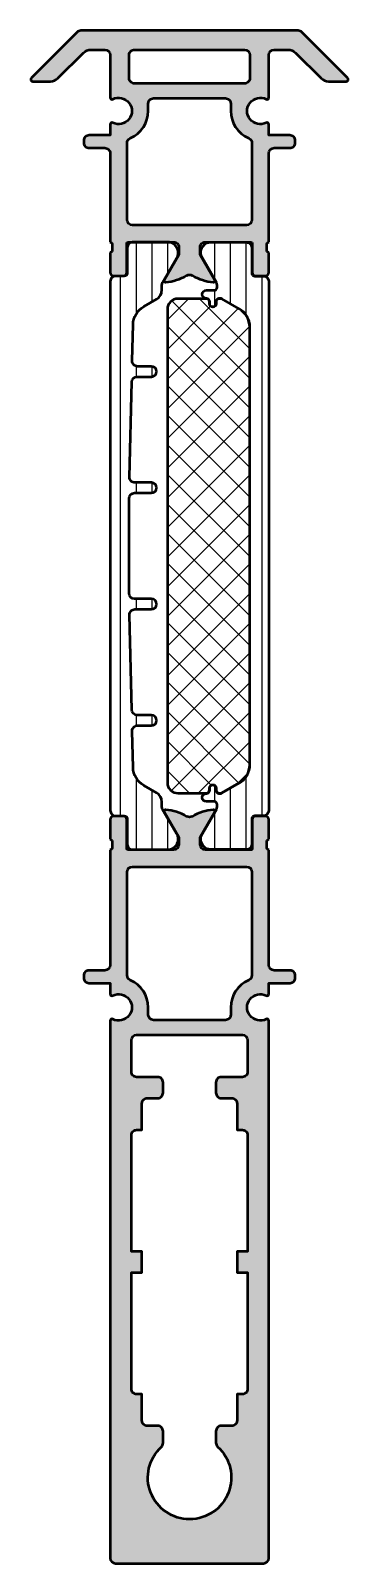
# Model space of a CAD drawing. Extents: x -7 to 23, y -50 to 95.
import ezdxf

# ---------------------------------------------------------------- set-up
doc = ezdxf.new("R2010")
doc.units = 0
for name, color, linetype, lineweight in [('0S-Alu contour', 7, 'Continuous', 50), ('0S-Alu hatch', 252, 'Continuous', 25), ('0S-Plastic contour', 254, 'Continuous', 50), ('0S-Plastic hatch', 253, 'Continuous', 25), ('0S-PT contour', 91, 'Continuous', 50), ('0S-PT hatch', 103, 'Continuous', 25)]:
    doc.layers.add(name, color=color, linetype=linetype, lineweight=lineweight)
pattern_1 = [(90, (0, 0), (-1.4859, 0), [])]

# ---------------------------------------------------------------- blocks, each defined once
blk = doc.blocks.new('346070__5405789D_C5EB_4BF0_A654_ECEC0DAF9D67_')
at = {"layer": '0S-Alu hatch'}
h = blk.add_hatch(color=256, dxfattribs=at)
edge = h.paths.add_edge_path()
edge.add_ellipse((1.03201105531e-05, 92.70002252714183), major_axis=(-0.4999896799959494, 0), ratio=1, start_angle=180, end_angle=269.9986823406964, ccw=False)
edge.add_line((0.5000000001064974, 92.7000225271418), (0.5000000000000072, 88.66780347008091))
edge.add_arc((0.6657678837454049, 88.66584653493665), 0.1657794344199138, 179.3236390925501, 296.613169749513)
edge.add_ellipse((1.299986954986537, 87.40006710051674), major_axis=(-1.250000000000004, 0), ratio=1, start_angle=63.38674083962678, end_angle=296.61316974951063, ccw=False)
edge.add_arc((0.6657700930816484, 86.13429700743511), 0.16577009308163, 63.38674083962555, 180)
edge.add_line((0.5000000000000183, 86.13429700743511), (0.5000000000000071, 85.10003662109374))
edge.add_line((0.5000000000000071, 85.10003662109374), (-1.500000000000095, 85.10003662109374))
edge.add_arc((-1.500249890440971, 84.60028651153473), 0.4997501720354698, 89.97135034863282, 180.0286496503509)
edge.add_line((-1.999999999999992, 84.60003662110272), (-1.999999999999992, 84.40002441406294))
edge.add_arc((-1.500249890440975, 84.39977452362152), 0.4997501720354702, 179.9713503485678, 270.0286496515307)
edge.add_line((-1.499999999998673, 83.90002441406251), (1.03201105524e-05, 83.90002441416902))
edge.add_ellipse((1.03201105668e-05, 83.4000347341731), major_axis=(-0.4999896799959345, 0), ratio=1, start_angle=180, end_angle=270.00000000000165, ccw=False)
edge.add_line((0.500000000106501, 83.40003473417303), (0.5000000000000071, 74.99999999999999))
edge.add_ellipse((0.4211635534569693, 74.73247940800688), major_axis=(-0.2788950563274193, 0), ratio=1, start_angle=178.8354106260256, end_angle=253.5801235805081, ccw=False)
edge.add_line((0.700001000000011, 74.7268110000091), (0.7000010000000111, 74.27321700000851))
edge.add_ellipse((0.4211329043568497, 74.26755634053141), major_axis=(-0.2789255417371441, 0), ratio=1, start_angle=106.4245945553536, end_angle=181.1628700728981, ccw=False)
edge.add_line((0.5000000000000139, 74.00001300000848), (0.5000000000000105, 72.120002))
edge.add_arc((0.8000000000000193, 72.120002), 0.3000000000000088, 180, 270)
edge.add_line((0.8000000000000193, 71.82000199999999), (1.779974319042788, 71.82000199999999))
edge.add_arc((1.779974319042789, 72.120002), 0.3000000000000114, 269.9999999999999, 360)
edge.add_line((2.0799743190428, 72.120002), (2.079974319042797, 74.88))
edge.add_ellipse((2.199974319042805, 74.88), major_axis=(-0.1200000000000081, 0), ratio=1, start_angle=270.0000000000017, end_angle=360, ccw=False)
edge.add_line((2.199974319042802, 75), (6.500000000000007, 75))
edge.add_ellipse((6.500000000000012, 74.5), major_axis=(-0.5, 0), ratio=1, start_angle=180, end_angle=270.0000000000006, ccw=False)
edge.add_line((7.000000000000007, 74.5), (7.000000000000006, 73.80000000000001))
edge.add_line((7.000000000000006, 73.80000000000001), (5.618504542377651, 71.40717967697246))
edge.add_arc((5.738119784648316, 71.3381197846483), 0.1381197846483068, 149.9999999999957, 275.6225775507889)
edge.add_arc((5.261776758826253, 76.17660886184775), 4.999999999999944, 275.622577550793, 299.8581976965982)
edge.add_ellipse((7.999979972839353, 71.40667771362699), major_axis=(-0.4999999999999153, 0), ratio=1, start_angle=240.1418023033968, end_angle=299.8581976966033, ccw=False)
edge.add_arc((10.7381831868525, 76.17660886184792), 5.000000000000118, 240.1418023034022, 264.3774224492067)
edge.add_arc((10.26184016103041, 71.3381197846483), 0.1381197846482878, 264.3774224492065, 390.0000000000019)
edge.add_line((10.38145540330106, 71.40717967697245), (8.999959945678713, 73.80000000000001))
edge.add_line((8.999959945678713, 73.80000000000001), (8.999959945678707, 74.5))
edge.add_ellipse((9.49995994567871, 74.5), major_axis=(-0.5000000000000018, 0), ratio=1, start_angle=269.9999999999996, end_angle=360, ccw=False)
edge.add_line((9.499959945678713, 75), (13.79998562663593, 75))
edge.add_ellipse((13.79998562663591, 74.87999999999998), major_axis=(-0.1200000000000187, 0), ratio=1, start_angle=180, end_angle=269.9999999999907, ccw=False)
edge.add_line((13.91998562663593, 74.87999999999998), (13.91998562663592, 72.12000200000001))
edge.add_arc((14.21998562663592, 72.12000200000001), 0.2999999999999989, 180, 269.9999999999997)
edge.add_line((14.21998562663592, 71.82000200000003), (15.19995994567871, 71.82000200000002))
edge.add_arc((15.19995994567871, 72.12000200000001), 0.3000000000000114, 270, 360)
edge.add_line((15.49995994567872, 72.12000200000001), (15.4999599456787, 74.00001300000852))
edge.add_ellipse((15.57882704132186, 74.26755634053146), major_axis=(-0.2789255417371403, 0), ratio=1, start_angle=-1.162870072979615, end_angle=73.57540544464757, ccw=False)
edge.add_line((15.29995894567871, 74.27321700000897), (15.29995894567871, 74.72681100000852))
edge.add_ellipse((15.57879639222177, 74.7324794080069), major_axis=(-0.2788950563274484, 0), ratio=1, start_angle=-73.58012358050581, end_angle=1.16458937409692, ccw=False)
edge.add_line((15.49995994567871, 75.00000000000003), (15.4999599455722, 83.40003473417303))
edge.add_ellipse((15.99994962556819, 83.40003473417302), major_axis=(-0.4999896799959878, 0), ratio=1, start_angle=270.00000000000205, end_angle=360, ccw=False)
edge.add_line((15.99994962556817, 83.90002441416902), (17.4999599456504, 83.90002441406251))
edge.add_arc((17.50020983611968, 84.39977452362152), 0.499750172035484, 269.9713503453762, 360.0286496521828)
edge.add_line((17.99995994567871, 84.4000244140695), (17.99995994567871, 84.60003662108986))
edge.add_arc((17.50020983611969, 84.60028651153473), 0.4997501720354717, 359.9713503481734, 450.0286496518377)
edge.add_line((17.49995994567471, 85.10003662109374), (15.49995994567871, 85.10003662109374))
edge.add_line((15.49995994567871, 85.10003662109374), (15.49995994567871, 86.13434379041587))
edge.add_arc((15.33423663557784, 86.13434379041587), 0.165723310100871, 0, 116.613706958453)
edge.add_ellipse((14.70003083851331, 87.40006710051675), major_axis=(-1.250000000000009, 0), ratio=1, start_angle=-116.6131697495112, end_angle=116.6137069584523, ccw=False)
edge.add_arc((15.33424990975447, 88.66584653493669), 0.1657794344199509, 243.3868302504877, 361.6579158491588)
edge.add_line((15.49995994567871, 88.67064287422669), (15.4999599455722, 92.7000225271418))
edge.add_ellipse((15.99994962556819, 92.70002252714178), major_axis=(-0.4999896799959842, 0), ratio=1, start_angle=270.00131765930524, end_angle=360, ccw=False)
edge.add_line((15.99993812705888, 93.20001220700554), (17.32711743310644, 93.20004272832664))
edge.add_ellipse((17.32714043059971, 92.2000427285911), major_axis=(-0.9999999999999784, 0), ratio=1, start_angle=225.0068910829711, end_angle=270.00131765930394, ccw=False)
edge.add_line((18.03416216146395, 92.90723454987135), (20.44912568988296, 90.49285185700342))
edge.add_arc((21.15614742074722, 91.2000436782837), 1.000000000000015, 225.0068910829713, 270.0000000000002)
edge.add_line((21.15614742074722, 90.20004367828368), (22.80410453789365, 90.20004367828368))
edge.add_arc((22.80410453789365, 90.4000436782837), 0.2000000000000028, 270.000000000001, 405.0000063358294)
edge.add_line((22.94552587849243, 90.54146505015953), (18.63340602770621, 94.85358394726774))
edge.add_arc((18.27985267620926, 94.50003051757814), 0.4999999999999996, 45.00000633583086, 89.99999999999756)
edge.add_line((18.27985267620929, 95.00003051757812), (-2.27989273053059, 95.00003051757812))
edge.add_arc((-2.279892730530591, 94.50003051757812), 0.5, 89.99999999999994, 134.9999936641668)
edge.add_line((-2.633446082027522, 94.85358394726774), (-6.945565932813702, 90.54146505015954))
edge.add_arc((-6.804144592214922, 90.40004367828371), 0.1999999999999996, 134.99999366417, 269.999999999999)
edge.add_line((-6.804144592214925, 90.2000436782837), (-5.156187475068496, 90.20004367828368))
edge.add_arc((-5.156187475068496, 91.2000436782837), 1, 270, 314.993108917029)
edge.add_line((-4.449165744204242, 90.49285185700342), (-2.034202215785202, 92.90723454987135))
edge.add_ellipse((-1.32718048492095, 92.20004272859111), major_axis=(-0.9999999999999676, 0), ratio=1, start_angle=269.9986823612487, end_angle=314.9931089170305, ccw=False)
edge.add_line((-1.32715748778639, 93.20004272832666), (2.18186198515e-05, 93.20001220700556))
edge = h.paths.add_edge_path()
edge.add_ellipse((4.599986954986539, 88.10000606536047), major_axis=(-0.4999999999999966, 0), ratio=1, start_angle=269.3673577318503, end_angle=360, ccw=False)
edge.add_line((4.60550768808788, 88.5999755859375), (11.39451010540831, 88.5999755859375))
edge.add_ellipse((11.40003083851328, 88.10000606536047), major_axis=(-0.5000000000000373, 0), ratio=1, start_angle=180, end_angle=270.63264226856535, ccw=False)
edge.add_line((11.90003083851332, 88.10000606536047), (11.90003083851332, 87.40006710051424))
edge.add_arc((14.70003083855247, 87.40006710051424), 2.800000000039148, 180, 246.8073643830589)
edge.add_ellipse((13.4004124062633, 84.36675341240777), major_axis=(-0.4999999999608244, 0), ratio=1, start_angle=179.9966362892651, end_angle=246.80736438339568, ccw=False)
edge.add_line((13.90041240536247, 84.36672405849339), (13.8999857897989, 77.09996642767027))
edge.add_ellipse((13.39999611319174, 77.09999578098441), major_axis=(-0.4999896774687898, 0), ratio=1, start_angle=90.00000000056531, end_angle=179.9966362885066, ccw=False)
edge.add_line((13.39999611319667, 76.60000610351562), (2.599963832593539, 76.60000610340904))
edge.add_ellipse((2.599963832593539, 77.09999578098441), major_axis=(-0.4999896775753553, 0), ratio=1, start_angle=0.003363711493420851, end_angle=90.00000000000011, ccw=False)
edge.add_line((2.099974155879818, 77.09996642767025), (2.099547541771235, 84.36669927496145))
edge.add_ellipse((2.599547540908439, 84.36672862888165), major_axis=(-0.499999999998857, 0), ratio=1, start_angle=-66.80845702944998, end_angle=0.003363711493420851, ccw=False)
edge.add_arc((1.299986954985402, 87.400067100519), 2.800000000001144, 293.1915429705496, 360)
edge.add_line((4.09998695498654, 87.400067100519), (4.099986954986543, 88.10000606536047))
edge = h.paths.add_edge_path()
edge.add_ellipse((2.79998624777411, 92.70004283929255), major_axis=(-0.4999693686770996, 0), ratio=1, start_angle=-89.99999999483049, end_angle=0.0035104136661061602, ccw=False)
edge.add_line((2.799986247729, 93.20001220796966), (13.1999736979046, 93.20001220796966))
edge.add_ellipse((13.1999736979046, 92.70004283929255), major_axis=(-0.499969368677098, 0), ratio=1, start_angle=180.000794781643, end_angle=270, ccw=False)
edge.add_line((13.6999430665336, 92.70004977464536), (13.69997358322143, 90.50000095365964))
edge.add_ellipse((13.20020311082541, 90.49977142607032), major_axis=(-0.499770525103128, 0), ratio=1, start_angle=89.97368599480791, end_angle=180.0263140020329, ccw=False)
edge.add_line((13.19997358320851, 90.00000095367432), (2.799986362460407, 90.00000095367432))
edge.add_ellipse((2.799756834853293, 90.49977142607032), major_axis=(-0.4997705251031239, 0), ratio=1, start_angle=-0.02631400361190117, end_angle=90.02631400407012, ccw=False)
edge.add_line((2.299986362457282, 90.50000095367344), (2.300016880035403, 92.70001220703125))
at = {"layer": '0S-Alu contour', "color": 7}
for points in [[(-2.633446082027522, 94.85358394726774), (-6.945565932813702, 90.54146505015954)], [(18.27985267620929, 95.00003051757812), (-2.27989273053059, 95.00003051757812)], [(22.94552587849243, 90.54146505015953), (18.63340602770621, 94.85358394726774)], [(-4.449165744204242, 90.49285185700342), (-2.034202215785202, 92.90723454987135)], [(-1.32715748778639, 93.20004272832666), (2.18186198515e-05, 93.20001220700556)], [(2.799986247729, 93.20001220796966), (13.1999736979046, 93.20001220796966)], [(15.99993812705888, 93.20001220700554), (17.32711743310644, 93.20004272832664)], [(18.03416216146395, 92.90723454987135), (20.44912568988296, 90.49285185700342)], [(0.5000000001064974, 92.7000225271418), (0.5000000000000072, 88.66780347008091)], [(2.299986362457282, 90.50000095367344), (2.300016880035403, 92.70001220703125)], [(13.6999430665336, 92.70004977464536), (13.69997358322143, 90.50000095365964)], [(15.49995994567871, 88.67064287422669), (15.4999599455722, 92.7000225271418)], [(-6.804144592214925, 90.2000436782837), (-5.156187475068496, 90.20004367828368)], [(13.19997358320851, 90.00000095367432), (2.799986362460406, 90.00000095367432)], [(21.15614742074722, 90.20004367828368), (22.80410453789365, 90.20004367828368)], [(4.60550768808788, 88.5999755859375), (11.39451010540831, 88.5999755859375)], [(4.09998695498654, 87.400067100519), (4.099986954986543, 88.10000606536047)], [(11.90003083851332, 88.10000606536047), (11.90003083851332, 87.40006710051424)], [(0.5000000000000183, 86.13429700743511), (0.5000000000000071, 85.10003662109374), (-1.500000000000095, 85.10003662109374)], [(17.49995994567471, 85.10003662109374), (15.49995994567871, 85.10003662109374), (15.49995994567871, 86.13434379041587)], [(-1.999999999999992, 84.60003662110272), (-1.999999999999992, 84.40002441406294)], [(2.099974155879818, 77.09996642767025), (2.099547541771235, 84.36669927496145)], [(13.90041240536247, 84.36672405849339), (13.8999857897989, 77.09996642767027)], [(17.99995994567871, 84.4000244140695), (17.99995994567871, 84.60003662108986)], [(-1.499999999998673, 83.90002441406251), (1.03201105524e-05, 83.90002441416902)], [(0.500000000106501, 83.40003473417303), (0.5000000000000071, 74.99999999999999)], [(15.49995994567871, 75.00000000000003), (15.4999599455722, 83.40003473417303)], [(15.99994962556817, 83.90002441416902), (17.4999599456504, 83.90002441406251)], [(13.39999611319667, 76.60000610351562), (2.599963832593539, 76.60000610340904)], [(0.5000000000000139, 74.00001300000848), (0.5000000000000105, 72.120002)], [(0.700001000000011, 74.7268110000091), (0.7000010000000111, 74.27321700000851)], [(2.0799743190428, 72.120002), (2.079974319042797, 74.88)], [(2.199974319042802, 75), (6.500000000000007, 75)], [(7.000000000000007, 74.5), (7.000000000000006, 73.80000000000001), (5.618504542377651, 71.40717967697246)], [(10.38145540330106, 71.40717967697245), (8.999959945678713, 73.80000000000001), (8.999959945678707, 74.5)], [(9.499959945678713, 75), (13.79998562663593, 75)], [(13.91998562663593, 74.87999999999998), (13.91998562663592, 72.12000200000001)], [(15.29995894567871, 74.27321700000897), (15.29995894567871, 74.72681100000852)], [(15.49995994567872, 72.12000200000001), (15.4999599456787, 74.00001300000852)], [(0.8000000000000193, 71.82000199999999), (1.779974319042788, 71.82000199999999)], [(14.21998562663592, 71.82000200000003), (15.19995994567871, 71.82000200000002)]]:
    blk.add_lwpolyline(points, dxfattribs=at)
for centre, radius, start, end in [((-2.279892730530591, 94.50003051757812), 0.5, 89.99999999999994, 134.9999936641668), ((18.27985267620926, 94.50003051757814), 0.4999999999999996, 45.00000633583086, 89.99999999999756), ((-6.804144592214922, 90.40004367828371), 0.1999999999999996, 134.99999366417, 269.999999999999), ((-5.156187475068496, 91.2000436782837), 1, 270, 314.993108917029), ((21.15614742074722, 91.2000436782837), 1.000000000000015, 225.0068910829713, 270.0000000000002), ((22.80410453789365, 90.4000436782837), 0.2000000000000028, 270.000000000001, 45.00000633582943), ((0.6657678837454049, 88.66584653493665), 0.1657794344199138, 179.3236390925501, 296.613169749513), ((15.33424990975447, 88.66584653493669), 0.1657794344199509, 243.3868302504877, 1.657915849158772), ((1.299986954985402, 87.400067100519), 2.800000000001144, 293.1915429705496, 0), ((14.70003083855247, 87.40006710051424), 2.800000000039148, 180, 246.8073643830589), ((0.6657700930816484, 86.13429700743511), 0.16577009308163, 63.38674083962555, 180), ((15.33423663557784, 86.13434379041587), 0.165723310100871, 0, 116.613706958453), ((-1.500249890440971, 84.60028651153473), 0.4997501720354698, 89.97135034863282, 180.0286496503509), ((-1.500249890440975, 84.39977452362152), 0.4997501720354702, 179.9713503485678, 270.0286496515307), ((17.50020983611969, 84.60028651153473), 0.4997501720354717, 359.9713503481734, 90.02864965183771), ((17.50020983611968, 84.39977452362152), 0.499750172035484, 269.9713503453762, 0.02864965218278), ((0.8000000000000193, 72.120002), 0.3000000000000088, 180, 270), ((1.779974319042789, 72.120002), 0.3000000000000114, 269.9999999999999, 0), ((5.738119784648316, 71.3381197846483), 0.1381197846483068, 149.9999999999957, 275.6225775507889), ((5.261776758826253, 76.17660886184775), 4.999999999999944, 275.622577550793, 299.8581976965982), ((10.7381831868525, 76.17660886184792), 5.000000000000118, 240.1418023034022, 264.3774224492067), ((10.26184016103041, 71.3381197846483), 0.1381197846482878, 264.3774224492065, 30.00000000000193), ((14.21998562663592, 72.12000200000001), 0.2999999999999989, 180, 269.9999999999997), ((15.19995994567871, 72.12000200000001), 0.3000000000000114, 270, 0)]:
    blk.add_arc(centre, radius, start, end, dxfattribs=at)
at = {"layer": '0S-Alu contour', "color": 7, "extrusion": (0, 0, -1)}
for centre, radius, start, end in [((1.32718048492095, 92.20004272859111), 0.9999999999999676, 45.00689108296948, 90.00131763875129), ((-1.03201105531e-05, 92.70002252714183), 0.4999896799959494, 90.00131765930358, 180), ((-2.79998624777411, 92.70004283929255), 0.4999693686770997, 359.9964895863339, 89.99999999483049), ((-13.1999736979046, 92.70004283929255), 0.499969368677098, 90, 179.999205218357), ((-15.99994962556819, 92.70002252714178), 0.4999896799959842, 0, 89.99868234069477), ((-17.32714043059971, 92.2000427285911), 0.9999999999999784, 89.99868234069605, 134.9931089170289), ((-2.799756834853293, 90.49977142607032), 0.4997705251031239, 269.9736859959299, 0.0263140036118121), ((-13.20020311082541, 90.49977142607032), 0.499770525103128, 179.9736859979671, 270.0263140051921), ((-1.299986954986537, 87.40006710051674), 1.250000000000004, 63.38683025048936, 296.6132591603732), ((-4.599986954986539, 88.10000606536047), 0.4999999999999966, 0, 90.6326422681497), ((-11.40003083851328, 88.10000606536047), 0.5000000000000373, 89.36735773143467, 180), ((-14.70003083851331, 87.40006710051675), 1.250000000000009, 243.3862930415477, 116.6131697495113), ((-2.599547540908439, 84.36672862888165), 0.499999999998857, 359.9966362885066, 66.80845702945005), ((-13.4004124062633, 84.36675341240777), 0.4999999999608244, 113.1926356166043, 180.0033637107349), ((-1.03201105668e-05, 83.4000347341731), 0.4999896799959345, 89.99999999999834, 180), ((-15.99994962556819, 83.40003473417302), 0.4999896799959878, 0, 89.99999999999797), ((-2.599963832593539, 77.09999578098441), 0.4999896775753553, 269.9999999999999, 359.9966362885066), ((-13.39999611319174, 77.09999578098441), 0.4999896774687898, 180.0033637114934, 269.9999999994347), ((-0.4211635534569693, 74.73247940800688), 0.2788950563274193, 106.4198764194919, 181.1645893739745), ((-0.4211329043568497, 74.26755634053141), 0.2789255417371441, 178.8371299271019, 253.5754054446464), ((-2.199974319042805, 74.88), 0.1200000000000081, 0, 89.99999999999831), ((-6.500000000000012, 74.5), 0.5, 89.99999999999939, 180), ((-9.49995994567871, 74.5), 0.5000000000000018, 0, 90.0000000000004), ((-13.79998562663591, 74.87999999999998), 0.1200000000000188, 90.00000000000934, 180), ((-15.57879639222177, 74.7324794080069), 0.2788950563274484, 358.8354106259031, 73.58012358050588), ((-15.57882704132186, 74.26755634053146), 0.2789255417371403, 286.4245945553525, 1.162870072979629), ((-7.999979972839353, 71.40667771362699), 0.4999999999999153, 60.14180230339665, 119.8581976966032)]:
    blk.add_arc(centre, radius, start, end, dxfattribs=at)
blk = doc.blocks.new('245307__5A357E35_0A6F_43A4_AF0A_9D61BDD4E696___88ED387F_7E6B_43A7_A8A6_B31E657D862E_')
at = {"layer": '0S-Plastic hatch'}
h = blk.add_hatch(dxfattribs=at)
h.set_pattern_fill('ANSI31', color=256, scale=0.4680000000000001, angle=45, style=0)
h.set_pattern_definition(pattern_1)
edge = h.paths.add_edge_path()
edge.add_line((0.51002892391066, 71.29003260205891), (0.5100289239104694, 21.21002660205904))
edge.add_arc((1.000028923910572, 21.21002660205904), 0.4900000000001015, 180, 270.0000000000002)
edge.add_line((1.000028923910574, 20.72002660205893), (1.810362936153108, 20.72002660205894))
edge.add_ellipse((1.81036223895966, 20.41002590496269), major_axis=(-0.3100006970970301, 0), ratio=1, start_angle=179.99987114239, end_angle=269.9998711414444, ccw=False)
edge.add_line((2.120362936055907, 20.41002520776909), (2.120028306846748, 18.01002816632966))
edge.add_arc((2.610024284285493, 18.01002557949754), 0.4899959774455703, 179.9996975194316, 269.9999999999988)
edge.add_line((2.610024284285482, 17.52002960205197), (6.085851420094776, 17.52002960205893))
edge.add_arc((5.944257773018701, 18.49984767678179), 0.9899960709244705, 278.2228963588979, 392.7407569883866)
edge.add_line((6.776969477999544, 19.03527595100139), (5.458333314716784, 21.31922109556297))
edge.add_ellipse((5.900006285781739, 21.5742210693485), major_axis=(-0.5099999999999665, 0), ratio=1, start_angle=-0.5398516222250009, end_angle=29.999996599344627, ccw=False)
edge.add_line((5.390028923910447, 21.57902631427089), (5.390028923910437, 22.03152505968164))
edge.add_arc((4.400028923910471, 22.03152505968162), 0.9899999999999655, 0, 60.0000000000015)
edge.add_line((4.895028923910431, 22.8888902094282), (3.66817561018452, 23.597214300364))
edge.add_ellipse((4.67317561018457, 25.33792536197092), major_axis=(-2.010000000000199, 0), ratio=1, start_angle=1.3413950657791816, end_angle=60.00000000000159, ccw=False)
edge.add_line((2.663726436105069, 25.29087202211058), (2.583006229852827, 28.73809069493025))
edge.add_ellipse((3.092866468052049, 28.75002960205899), major_axis=(-0.5099999999999966, 0), ratio=1, start_angle=-90.0000000000004, end_angle=1.3413950657791816, ccw=False)
edge.add_line((3.092866468052053, 29.26002960205899), (4.400028923910621, 29.26002960205899))
edge.add_arc((4.400028923910621, 29.75002960205899), 0.4899999999999985, 270, 450)
edge.add_line((4.400028923910621, 30.24002960205899), (3.046034390418752, 30.24002960205899))
edge.add_ellipse((3.046034390418749, 30.75002960205899), major_axis=(-0.5100000000000016, 0), ratio=1, start_angle=1.3413950657781015, end_angle=90.00000000000028, ccw=False)
edge.add_line((2.536174152219522, 30.73809069493025), (2.325429802869632, 39.73809069493028))
edge.add_ellipse((2.835290041068818, 39.75002960205902), major_axis=(-0.50999999999996, 0), ratio=1, start_angle=-90.00000000000023, end_angle=1.3413950657787268, ccw=False)
edge.add_line((2.83529004106882, 40.26002960205897), (4.400028923910624, 40.26002960205898))
edge.add_arc((4.400028923910623, 40.75002960205899), 0.490000000000002, 270.0000000000001, 450)
edge.add_line((4.400028923910622, 41.24002960205898), (2.800028923910565, 41.24002960205898))
edge.add_ellipse((2.800028923910574, 41.750029602059), major_axis=(-0.5100000000000123, 0), ratio=1, start_angle=0, end_angle=89.99999999999898, ccw=False)
edge.add_line((2.290028923910564, 41.75002960205898), (2.290028923910564, 50.750029602059))
edge.add_ellipse((2.800028923910572, 50.750029602059), major_axis=(-0.5100000000000078, 0), ratio=1, start_angle=270.00000000000034, end_angle=360, ccw=False)
edge.add_line((2.800028923910569, 51.260029602059), (4.400028923910614, 51.26002960205898))
edge.add_arc((4.400028923910616, 51.75002960205898), 0.490000000000002, 269.9999999999998, 449.9999999999998)
edge.add_line((4.400028923910618, 52.24002960205899), (2.835290041068857, 52.24002960205897))
edge.add_ellipse((2.835290041068848, 52.75002960205896), major_axis=(-0.5099999999999909, 0), ratio=1, start_angle=-1.3413950657787268, end_angle=90.00000000000108, ccw=False)
edge.add_line((2.325429802869634, 52.7619685091877), (2.53617415221952, 61.76196850918772))
edge.add_ellipse((3.046034390418753, 61.75002960205898), major_axis=(-0.5100000000000077, 0), ratio=1, start_angle=270.00000000000085, end_angle=358.6586049342208, ccw=False)
edge.add_line((3.046034390418746, 62.26002960205899), (4.400028923910622, 62.26002960205899))
edge.add_arc((4.400028923910623, 62.75002960205899), 0.490000000000002, 269.9999999999999, 449.9999999999999)
edge.add_line((4.400028923910624, 63.24002960205898), (3.092866468052041, 63.24002960205899))
edge.add_ellipse((3.09286646805206, 63.750029602059), major_axis=(-0.5100000000000052, 0), ratio=1, start_angle=-1.34139506577759, end_angle=89.9999999999979, ccw=False)
edge.add_line((2.583006229852829, 63.76196850918773), (2.663726436105078, 67.20918718200741))
edge.add_ellipse((4.673175610184335, 67.1621338421471), major_axis=(-2.009999999999954, 0), ratio=1, start_angle=299.9999999999992, end_angle=358.6586049342216, ccw=False)
edge.add_line((3.668175610184386, 68.9028449037538), (4.895028923910438, 69.61116899468969))
edge.add_arc((4.400028923910451, 70.46853414443629), 0.9899999999999982, 299.9999999999992, 360)
edge.add_line((5.390028923910449, 70.46853414443635), (5.390028923910425, 70.92103288984633))
edge.add_ellipse((5.900006285781918, 70.92583813476926), major_axis=(-0.5100000000001736, 0), ratio=1, start_angle=-29.99999659934599, end_angle=0.5398516222883813, ccw=False)
edge.add_line((5.458333314716789, 71.18083810855492), (6.776969477999399, 73.46478325311624))
edge.add_arc((5.94425777301872, 74.00021152733606), 0.989996070924477, 327.2592430115971, 441.777103641099)
edge.add_line((6.085851420094846, 74.98002960205892), (2.610024284285503, 74.9800296020659))
edge.add_arc((2.610024284276123, 74.49003362462969), 0.4899959774362089, 89.99999999890323, 180.0079887600601)
edge.add_line((2.120028311602864, 74.48996530440917), (2.120362933139828, 72.09007582503966))
edge.add_ellipse((1.810362936153117, 72.09003260205888), major_axis=(-0.3099999999999794, 0), ratio=1, start_angle=90.00000000000028, end_angle=180.0079886915353, ccw=False)
edge.add_line((1.810362936153118, 71.78003260205892), (1.000028923910648, 71.7800326020589))
edge.add_arc((1.000028923910657, 71.29003260205891), 0.4899999999999949, 90.00000000000104, 180)
at = {"layer": '0S-Plastic contour', "color": 7}
for points in [[(2.120028311602864, 74.48996530440917), (2.120362933139828, 72.09007582503966)], [(6.085851420094846, 74.98002960205892), (2.610024284285503, 74.9800296020659)], [(5.458333314716789, 71.18083810855492), (6.776969477999399, 73.46478325311624)], [(0.51002892391066, 71.29003260205891), (0.5100289239104694, 21.21002660205904)], [(1.810362936153118, 71.78003260205892), (1.000028923910648, 71.7800326020589)], [(3.668175610184386, 68.9028449037538), (4.895028923910438, 69.61116899468969)], [(5.390028923910449, 70.46853414443635), (5.390028923910425, 70.92103288984633)], [(2.583006229852829, 63.76196850918773), (2.663726436105078, 67.20918718200741)], [(4.400028923910624, 63.24002960205898), (3.092866468052041, 63.24002960205899)], [(2.325429802869634, 52.7619685091877), (2.53617415221952, 61.76196850918772)], [(3.046034390418746, 62.26002960205899), (4.400028923910622, 62.26002960205899)], [(4.400028923910618, 52.24002960205899), (2.835290041068857, 52.24002960205897)], [(2.800028923910569, 51.260029602059), (4.400028923910614, 51.26002960205898)], [(2.290028923910564, 41.75002960205898), (2.290028923910564, 50.750029602059)], [(4.400028923910622, 41.24002960205898), (2.800028923910565, 41.24002960205898)], [(2.536174152219522, 30.73809069493025), (2.325429802869632, 39.73809069493028)], [(2.83529004106882, 40.26002960205897), (4.400028923910624, 40.26002960205898)], [(4.400028923910621, 30.24002960205899), (3.046034390418752, 30.24002960205899)], [(3.092866468052053, 29.26002960205899), (4.400028923910621, 29.26002960205899)], [(2.663726436105069, 25.29087202211058), (2.583006229852827, 28.73809069493025)], [(4.895028923910431, 22.8888902094282), (3.66817561018452, 23.597214300364)], [(5.390028923910447, 21.57902631427089), (5.390028923910437, 22.03152505968164)], [(1.000028923910574, 20.72002660205893), (1.810362936153108, 20.72002660205894)], [(2.120362936055907, 20.41002520776909), (2.120028306846748, 18.01002816632966)], [(6.776969477999544, 19.03527595100139), (5.458333314716784, 21.31922109556297)], [(2.610024284285482, 17.52002960205197), (6.085851420094776, 17.52002960205893)]]:
    blk.add_lwpolyline(points, dxfattribs=at)
for centre, radius, start, end in [((2.610024284276123, 74.49003362462969), 0.4899959774362089, 89.99999999890323, 180.0079887600601), ((5.94425777301872, 74.00021152733606), 0.989996070924477, 327.2592430115971, 81.77710364109909), ((1.000028923910657, 71.29003260205891), 0.4899999999999949, 90.00000000000104, 180), ((4.400028923910451, 70.46853414443629), 0.9899999999999982, 299.9999999999992, 0), ((4.400028923910623, 62.75002960205899), 0.490000000000002, 269.9999999999999, 89.99999999999991), ((4.400028923910616, 51.75002960205898), 0.490000000000002, 269.9999999999998, 89.9999999999998), ((4.400028923910623, 40.75002960205899), 0.490000000000002, 270.0000000000001, 90.0000000000001), ((4.400028923910621, 29.75002960205899), 0.4899999999999985, 270, 90), ((4.400028923910471, 22.03152505968162), 0.9899999999999655, 0, 60.0000000000015), ((1.000028923910572, 21.21002660205904), 0.4900000000001015, 180, 270.0000000000002), ((5.944257773018701, 18.49984767678179), 0.9899960709244705, 278.2228963588979, 32.74075698838659), ((2.610024284285493, 18.01002557949754), 0.4899959774455703, 179.9996975194316, 269.9999999999988)]:
    blk.add_arc(centre, radius, start, end, dxfattribs=at)
at = {"layer": '0S-Plastic contour', "color": 7, "extrusion": (0, 0, -1)}
for centre, radius, start, end in [((-1.810362936153117, 72.09003260205888), 0.3099999999999794, 179.9920113084647, 269.9999999999997), ((-5.900006285781918, 70.92583813476926), 0.5100000000001736, 359.4601483777116, 29.999996599346), ((-4.673175610184335, 67.1621338421471), 2.009999999999954, 1.341395065778385, 60.00000000000082), ((-3.09286646805206, 63.750029602059), 0.5100000000000052, 270.0000000000021, 1.34139506577757), ((-3.046034390418753, 61.75002960205898), 0.5100000000000077, 1.341395065779201, 89.99999999999916), ((-2.835290041068848, 52.75002960205896), 0.5099999999999909, 269.9999999999989, 1.341395065778657), ((-2.800028923910572, 50.750029602059), 0.5100000000000078, 0, 89.99999999999969), ((-2.800028923910574, 41.750029602059), 0.5100000000000123, 270.000000000001, 0), ((-2.835290041068818, 39.75002960205902), 0.50999999999996, 358.6586049342213, 90.0000000000003), ((-3.046034390418749, 30.75002960205899), 0.5100000000000016, 269.9999999999997, 358.6586049342219), ((-3.092866468052049, 28.75002960205899), 0.5099999999999966, 358.6586049342208, 90.0000000000004), ((-4.67317561018457, 25.33792536197092), 2.010000000000199, 299.9999999999984, 358.6586049342208), ((-1.81036223895966, 20.41002590496269), 0.3100006970970301, 90.00012885855566, 180.0001288576101), ((-5.900006285781739, 21.5742210693485), 0.5099999999999665, 330.0000034006554, 0.5398516222249916)]:
    blk.add_arc(centre, radius, start, end, dxfattribs=at)
blk = doc.blocks.new('465610__48D17211_AB3B_437A_A469_93EDFA47811C_')
at = {"layer": '0S-PT hatch'}
h = blk.add_hatch(dxfattribs=at)
h.set_pattern_fill('ANSI37', color=256, scale=0.625, angle=90, style=0)
h.set_pattern_definition([(135, (0, 0), (-1.403165018917055, -1.403165018917055), []), (225, (0, 0), (1.403165018917055, -1.403165018917055), [])])
edge = h.paths.add_edge_path()
edge.add_line((5.909988869589286, 68.6502329218016), (5.909988869589284, 23.84982628236346))
edge.add_arc((6.899988869589284, 23.84982628236346), 0.9900000000000002, 180, 270)
edge.add_line((6.899988869589284, 22.85982628236347), (9.601064083964866, 22.85982628236346))
edge.add_arc((9.60106408396487, 23.14982628236347), 0.2900000000000098, 269.9999999999997, 360)
edge.add_line((9.89106408396488, 23.14982628236347), (9.891064083964876, 23.35039707764971))
edge.add_ellipse((10.20049328867863, 23.35039707764971), major_axis=(-0.3094292047137603, 0), ratio=1, start_angle=180, end_angle=360, ccw=False)
edge.add_line((10.50992249339239, 23.35039707764971), (10.50992249339239, 23.14982628236347))
edge.add_arc((10.79992249339239, 23.14982628236347), 0.2899999999999956, 180, 266.5483281938153)
edge.add_line((10.78246257791756, 22.86035236065098), (10.96500167904973, 22.86035236065098))
edge.add_arc((10.96500167904973, 23.05035236065097), 0.1899999999999906, 270, 299.9999999999992)
edge.add_line((11.06000167904972, 22.88580753393194), (12.69498886958927, 23.82976782851151))
edge.add_arc((11.69998886958929, 25.55315838204254), 1.989999999999987, 299.9999999999994, 360)
edge.add_line((13.68998886958928, 25.55315838204254), (13.68998886958927, 66.94649418273158))
edge.add_arc((11.69998886958928, 66.94649418273158), 1.989999999999987, 0, 60.00000000000071)
edge.add_line((12.69498886958925, 68.66988473626262), (11.06000167904971, 69.61384503084219))
edge.add_arc((10.96500167904976, 69.44930020412318), 0.1899999999999413, 60.00000000000997, 90.0000000000075)
edge.add_line((10.96500167904974, 69.63930020412312), (10.78246257791754, 69.63930020412313))
edge.add_arc((10.79992249339239, 69.34982628241063), 0.2900000000000055, 93.45167180618954, 180)
edge.add_line((10.50992249339239, 69.34982628241063), (10.50992249339239, 69.1492554871244))
edge.add_ellipse((10.19995568149083, 69.1492554871244), major_axis=(-0.3099668119015622, 0), ratio=1, start_angle=0, end_angle=180, ccw=False)
edge.add_line((9.889988869589269, 69.1492554871244), (9.889988869589265, 69.34982628236347))
edge.add_arc((9.599582230198294, 69.34982628236348), 0.2904066393909712, 0, 89.99999999899975)
edge.add_line((9.599582230203364, 69.64023292175445), (6.899988869606539, 69.64023292180157))
edge.add_arc((6.899988869589257, 68.65023292180159), 0.9899999999999806, 89.99999999899985, 180)
at = {"layer": '0S-PT contour', "color": 7}
for points in [[(9.599582230203364, 69.64023292175445), (6.899988869606539, 69.64023292180157)], [(10.96500167904974, 69.63930020412312), (10.78246257791754, 69.63930020412313)], [(12.69498886958925, 68.66988473626262), (11.06000167904971, 69.61384503084219)], [(5.909988869589286, 68.6502329218016), (5.909988869589284, 23.84982628236346)], [(9.889988869589269, 69.1492554871244), (9.889988869589265, 69.34982628236347)], [(10.50992249339239, 69.34982628241063), (10.50992249339239, 69.1492554871244)], [(13.68998886958928, 25.55315838204254), (13.68998886958927, 66.94649418273158)], [(9.89106408396488, 23.14982628236347), (9.891064083964876, 23.35039707764971)], [(10.50992249339239, 23.35039707764971), (10.50992249339239, 23.14982628236347)], [(11.06000167904972, 22.88580753393194), (12.69498886958927, 23.82976782851151)], [(6.899988869589284, 22.85982628236347), (9.601064083964866, 22.85982628236346)], [(10.78246257791756, 22.86035236065098), (10.96500167904973, 22.86035236065098)]]:
    blk.add_lwpolyline(points, dxfattribs=at)
for centre, radius, start, end in [((6.899988869589257, 68.65023292180159), 0.9899999999999806, 89.99999999899985, 180), ((9.599582230198294, 69.34982628236348), 0.2904066393909712, 0, 89.99999999899975), ((10.79992249339239, 69.34982628241063), 0.2900000000000055, 93.45167180618954, 180), ((10.96500167904976, 69.44930020412318), 0.1899999999999413, 60.00000000000997, 90.0000000000075), ((11.69998886958928, 66.94649418273158), 1.989999999999987, 0, 60.00000000000071), ((11.69998886958929, 25.55315838204254), 1.989999999999987, 299.9999999999994, 0), ((6.899988869589284, 23.84982628236346), 0.9900000000000002, 180, 270), ((9.60106408396487, 23.14982628236347), 0.2900000000000098, 269.9999999999997, 0), ((10.79992249339239, 23.14982628236347), 0.2899999999999956, 180, 266.5483281938153), ((10.96500167904973, 23.05035236065097), 0.1899999999999906, 270, 299.9999999999992)]:
    blk.add_arc(centre, radius, start, end, dxfattribs=at)
at = {"layer": '0S-PT contour', "color": 7, "extrusion": (0, 0, -1)}
for centre, radius, start, end in [((-10.19995568149083, 69.1492554871244), 0.3099668119015622, 180, 0), ((-10.20049328867863, 23.35039707764971), 0.3094292047137603, 0, 180)]:
    blk.add_arc(centre, radius, start, end, dxfattribs=at)
blk = doc.blocks.new('245307__C0E45F3E_7001_44D6_A07B_ADE81A9708EA___41D8C1A6_D204_46AE_95FE_6CD27B33C0C6_')
at = {"layer": '0S-Plastic hatch'}
h = blk.add_hatch(dxfattribs=at)
h.set_pattern_fill('ANSI31', color=256, scale=0.4680000000000001, angle=45, style=0)
h.set_pattern_definition(pattern_1)
edge = h.paths.add_edge_path()
edge.add_line((15.48998886958924, 71.29003528097533), (15.48998886958928, 21.21002392314259))
edge.add_ellipse((14.99999154849846, 21.21002392314259), major_axis=(-0.4899973210908168, 0), ratio=1, start_angle=90, end_angle=180, ccw=False)
edge.add_line((14.99999154849846, 20.72002660205177), (14.18965753625602, 20.72002660205895))
edge.add_arc((14.18965753625598, 20.4100266020589), 0.3100000000000485, 89.99999999999181, 180)
edge.add_line((13.87965753625593, 20.41002660206526), (13.87998948674861, 18.01002683599534))
edge.add_ellipse((13.3899941744259, 18.01002491437799), major_axis=(-0.4899953123264713, 0), ratio=1, start_angle=89.99992221595971, end_angle=180.0002246966147, ccw=False)
edge.add_line((13.38999350921434, 17.52002960205197), (9.914166373405086, 17.52002960205894))
edge.add_ellipse((10.05576002048115, 18.4998476767818), major_axis=(-0.989996070924479, 0), ratio=1, start_angle=-32.7407569883855, end_angle=81.777103641103, ccw=False)
edge.add_line((9.22304831550029, 19.0352759510014), (10.54168447512866, 21.31922108923337))
edge.add_arc((10.10001150406368, 21.57422106301891), 0.5099999999999932, 330.0000034006561, 360.005743823361)
edge.add_line((10.61001150150097, 21.57427218981899), (10.6099888682734, 21.80005566662899))
edge.add_arc((10.34998886953457, 21.80002960201364), 0.260000000045304, 0.0057438172060589, 89.9999999938675)
edge.add_line((10.3499888695624, 22.06002960205895), (9.59958223019828, 22.06002960205896))
edge.add_ellipse((9.599582230198301, 22.44928867517572), major_axis=(-0.3892590731167508, 0), ratio=1, start_angle=-90.00000000000313, end_angle=89.99999999999687, ccw=False)
edge.add_arc((9.599582230198349, 23.15002960205899), 0.3114818537665229, 269.9999999999954, 360)
edge.add_line((9.911064083964872, 23.150029602059), (9.911064083964872, 23.35060039734516))
edge.add_ellipse((10.20049328867863, 23.35060039734517), major_axis=(-0.2894292047137625, 0), ratio=1, start_angle=180, end_angle=360, ccw=False)
edge.add_line((10.4899224933924, 23.35060039734517), (10.4899224933924, 23.15002960205891))
edge.add_arc((10.79992249339234, 23.15002960205891), 0.3099999999999419, 180, 266.6615612799582)
edge.add_line((10.78187002043473, 22.84055568034647), (10.96500167904949, 22.84055568034641))
edge.add_arc((10.96500167904956, 23.05055568034641), 0.2100000000000044, 269.999999999981, 299.9999999999982)
edge.add_line((11.07000167904956, 22.86869034555167), (12.70498886958925, 23.8126506401313))
edge.add_arc((11.69998886958931, 25.55336170173802), 2.009999999999965, 299.9999999999985, 360)
edge.add_line((13.70998886958928, 25.55336170173802), (13.70998886958928, 66.94669750242706))
edge.add_arc((11.69998886958938, 66.94669750242707), 2.009999999999905, 0, 59.99999999999635)
edge.add_line((12.70498886958944, 68.68740856403365), (11.07000167904991, 69.63136885861337))
edge.add_arc((10.96500167904981, 69.4495035238185), 0.2100000000001633, 59.99999999999481, 90.00000000001357)
edge.add_line((10.96500167904976, 69.65950352381867), (10.78187002043478, 69.65950352381863))
edge.add_arc((10.79992249339235, 69.35002960210618), 0.3099999999999506, 93.33843872003477, 180)
edge.add_line((10.4899224933924, 69.35002960210616), (10.48992249339239, 69.14945880681992))
edge.add_ellipse((10.20049328867863, 69.14945880681992), major_axis=(-0.2894292047137625, 0), ratio=1, start_angle=0, end_angle=180, ccw=False)
edge.add_line((9.91106408396487, 69.1494588068199), (9.91106408396487, 69.35002960210603))
edge.add_arc((9.599582230198308, 69.35002960210603), 0.311481853766562, 0, 90.00000000000163)
edge.add_ellipse((9.599582230198285, 70.05077052898936), major_axis=(-0.3892590731167615, 0), ratio=1, start_angle=-89.99999999999778, end_angle=90.0000000000021, ccw=False)
edge.add_line((9.59958223019827, 70.44002960210612), (10.34998886956241, 70.44002960210616))
edge.add_arc((10.34998886956239, 70.70002960212364), 0.2600000000174703, 270.0000000000035, 359.9942561767024)
edge.add_line((10.60998886827339, 70.70000353748048), (10.61001150150125, 70.92578701713651))
edge.add_arc((10.10001150406372, 70.92583814109899), 0.5099999999999437, 359.9942564954373, 389.9999965993462)
edge.add_line((10.54168447512864, 71.18083811488452), (9.223048315500288, 73.46478325311654))
edge.add_ellipse((10.05576002048116, 74.0002115273361), major_axis=(-0.9899960709244785, 0), ratio=1, start_angle=-81.7771036411009, end_angle=32.74075698838362, ccw=False)
edge.add_line((9.91416637340507, 74.98002960205893), (13.38999350921435, 74.98002960206593))
edge.add_ellipse((13.38999350921433, 74.49003362462032), major_axis=(-0.4899959774456021, 0), ratio=1, start_angle=179.9920751942274, end_angle=269.9999999999975, ccw=False)
edge.add_line((13.87998948197293, 74.48996585133975), (13.87965753922116, 72.0900754790441))
edge.add_arc((14.18965753627113, 72.09003260207416), 0.3100000000151915, 179.9920752599478, 269.9999999976979)
edge.add_line((14.18965753625867, 71.78003260205897), (14.99999154849856, 71.78003260206611))
edge.add_ellipse((14.9999915484985, 71.29003528097537), major_axis=(-0.4899973210907405, 0), ratio=1, start_angle=180, end_angle=269.99999999999335, ccw=False)
at = {"layer": '0S-Plastic contour', "color": 7}
for points in [[(9.91416637340507, 74.98002960205893), (13.38999350921435, 74.98002960206593)], [(13.87998948197293, 74.48996585133975), (13.87965753922116, 72.0900754790441)], [(10.54168447512864, 71.18083811488452), (9.223048315500288, 73.46478325311654)], [(14.18965753625867, 71.78003260205897), (14.99999154849856, 71.78003260206611)], [(15.48998886958924, 71.29003528097533), (15.48998886958928, 21.21002392314259)], [(9.59958223019827, 70.44002960210612), (10.34998886956241, 70.44002960210616)], [(10.60998886827339, 70.70000353748048), (10.61001150150125, 70.92578701713651)], [(10.96500167904976, 69.65950352381867), (10.78187002043478, 69.65950352381863)], [(12.70498886958944, 68.68740856403365), (11.07000167904991, 69.63136885861337)], [(9.91106408396487, 69.1494588068199), (9.91106408396487, 69.35002960210603)], [(10.4899224933924, 69.35002960210616), (10.48992249339239, 69.14945880681992)], [(13.70998886958928, 25.55336170173802), (13.70998886958928, 66.94669750242706)], [(9.911064083964872, 23.150029602059), (9.911064083964872, 23.35060039734516)], [(10.4899224933924, 23.35060039734517), (10.4899224933924, 23.15002960205891)], [(11.07000167904956, 22.86869034555167), (12.70498886958925, 23.8126506401313)], [(10.3499888695624, 22.06002960205895), (9.59958223019828, 22.06002960205896)], [(10.61001150150097, 21.57427218981899), (10.6099888682734, 21.80005566662899)], [(10.78187002043473, 22.84055568034647), (10.96500167904949, 22.84055568034641)], [(9.22304831550029, 19.0352759510014), (10.54168447512866, 21.31922108923337)], [(13.87965753625593, 20.41002660206526), (13.87998948674861, 18.01002683599534)], [(14.99999154849846, 20.72002660205177), (14.18965753625602, 20.72002660205895)], [(13.38999350921434, 17.52002960205197), (9.914166373405086, 17.52002960205894)]]:
    blk.add_lwpolyline(points, dxfattribs=at)
at = {"layer": '0S-Plastic contour', "color": 7, "extrusion": (0, 0, -1)}
for centre, radius, start, end in [((-10.05576002048116, 74.0002115273361), 0.9899960709244785, 327.2592430116164, 81.77710364110094), ((-13.38999350921433, 74.49003362462032), 0.4899959774456022, 90.00000000000249, 180.0079248057727), ((-14.9999915484985, 71.29003528097537), 0.4899973210907405, 90.00000000000666, 180), ((-9.599582230198285, 70.05077052898936), 0.3892590731167615, 269.9999999999979, 89.99999999999793), ((-10.20049328867863, 69.14945880681992), 0.2894292047137625, 180, 0), ((-10.20049328867863, 23.35060039734517), 0.2894292047137625, 0, 180), ((-9.599582230198301, 22.44928867517572), 0.3892590731167509, 270.0000000000031, 90.00000000000314), ((-14.99999154849846, 21.21002392314259), 0.4899973210908169, 180, 270), ((-10.05576002048115, 18.4998476767818), 0.989996070924479, 278.2228963588971, 32.74075698838553), ((-13.3899941744259, 18.01002491437799), 0.4899953123264713, 179.9997753033853, 270.0000777840403)]:
    blk.add_arc(centre, radius, start, end, dxfattribs=at)
at = {"layer": '0S-Plastic contour', "color": 7}
for centre, radius, start, end in [((10.10001150406372, 70.92583814109899), 0.5099999999999437, 359.9942564954373, 29.99999659934615), ((14.18965753627113, 72.09003260207416), 0.3100000000151915, 179.9920752599478, 269.9999999976979), ((9.599582230198308, 69.35002960210603), 0.311481853766562, 0, 90.00000000000163), ((10.34998886956239, 70.70002960212364), 0.2600000000174703, 270.0000000000035, 359.9942561767024), ((10.79992249339235, 69.35002960210618), 0.3099999999999506, 93.33843872003477, 180), ((10.96500167904981, 69.4495035238185), 0.2100000000001633, 59.99999999999481, 90.00000000001357), ((11.69998886958938, 66.94669750242707), 2.009999999999905, 0, 59.99999999999635), ((11.69998886958931, 25.55336170173802), 2.009999999999965, 299.9999999999985, 0), ((9.599582230198349, 23.15002960205899), 0.3114818537665229, 269.9999999999954, 0), ((10.34998886953457, 21.80002960201364), 0.260000000045304, 0.0057438172060589, 89.9999999938675), ((10.79992249339234, 23.15002960205891), 0.3099999999999419, 180, 266.6615612799582), ((10.96500167904956, 23.05055568034641), 0.2100000000000044, 269.999999999981, 299.9999999999982), ((10.10001150406368, 21.57422106301891), 0.5099999999999932, 330.0000034006561, 0.0057438233610352), ((14.18965753625598, 20.4100266020589), 0.3100000000000485, 89.99999999999181, 180)]:
    blk.add_arc(centre, radius, start, end, dxfattribs=at)
blk = doc.blocks.new('346100__EA871B2E_66E6_4A87_8F7D_28DEFE6C2DB3_')
at = {"layer": '0S-Alu hatch'}
h = blk.add_hatch(color=256, dxfattribs=at)
edge = h.paths.add_edge_path()
edge.add_line((0.5000289239105769, 17.50002960205893), (0.5000289239105769, 6.599945106514514))
edge.add_ellipse((2.89239105772e-05, 6.599945106514512), major_axis=(-0.4999999999999997, 0), ratio=1, start_angle=90.00000000000023, end_angle=180, ccw=False)
edge.add_line((2.89239105786e-05, 6.099945106514513), (-1.504065593028909, 6.099945106514509))
edge.add_arc((-1.504315483468674, 5.600194996955493), 0.4997501720354684, 89.97135034876023, 180.0286496513431)
edge.add_line((-2.004065593027689, 5.59994510651484), (-2.004065593027689, 5.399932899483274))
edge.add_arc((-1.504315483468665, 5.399683009042288), 0.4997501720354779, 179.9713503486187, 270.0286496515835)
edge.add_line((-1.504065593025902, 4.899932899483264), (0.4959344069723102, 4.899932899483265))
edge.add_line((0.4959344069723102, 4.899932899483265), (0.4959344069723029, 3.868991330064596))
edge.add_arc((0.6649928375536334, 3.868991330064595), 0.1690584305813305, 180, 296.5818403345038)
edge.add_ellipse((1.29998695498654, 2.599932899483264), major_axis=(-1.249999999999998, 0), ratio=1, start_angle=63.38683025048891, end_angle=296.58184033450385, ccw=False)
edge.add_arc((0.6657678837454025, 1.334153465063352), 0.1657794344199122, 63.3868302504891, 180.0000676369807)
edge.add_line((0.4999884493256058, 1.334153269349365), (0.5000484625108625, -49.49998529334009))
edge.add_arc((1.000048462510494, -49.49998470305581), 0.4999999999999801, 180.000067642369, 270)
edge.add_line((1.000048462510494, -49.99998470305579), (15.00001899406946, -49.9999847030558))
edge.add_arc((15.00001899406946, -49.4999847030558), 0.5, 270, 360)
edge.add_line((15.50001899406946, -49.4999847030558), (15.50001899406946, 1.332301017503588))
edge.add_arc((15.33424990975446, 1.334153465063323), 0.1657794344199403, 359.3597539031657, 476.61316974951)
edge.add_ellipse((14.70003083851331, 2.599932899483262), major_axis=(-1.249999999999999, 0), ratio=1, start_angle=-116.58184033450391, end_angle=116.6131697495112, ccw=False)
edge.add_arc((15.33502495594621, 3.868991330064594), 0.1690584305813323, 243.4181596654963, 360)
edge.add_line((15.50408338652755, 3.868991330064595), (15.50408338652754, 4.89993289948326))
edge.add_line((15.50408338652754, 4.89993289948326), (17.50408338652708, 4.899932899483259))
edge.add_arc((17.50433327696852, 5.399683009042284), 0.4997501720354789, 269.9713503485692, 360.0286496513813)
edge.add_line((18.00408338652754, 5.39993289948326), (18.00408338652754, 5.599945106521379))
edge.add_arc((17.50433327696852, 5.600194996955485), 0.49975017203547, 359.9713503494074, 450.0286496516336)
edge.add_line((17.50408338652532, 6.099945106514501), (15.99998886958927, 6.09994510651451))
edge.add_ellipse((15.99998886958928, 6.599945106514499), major_axis=(-0.4999999999999885, 0), ratio=1, start_angle=0, end_angle=89.99999999999977, ccw=False)
edge.add_line((15.49998886958929, 6.599945106514501), (15.49998886958927, 17.50002960205894))
edge.add_ellipse((15.57882531613232, 17.76755019405206), major_axis=(-0.2788950563274359, 0), ratio=1, start_angle=-1.1645893740811744, end_angle=73.58012358050678, ccw=False)
edge.add_line((15.29998786958927, 17.77321860205036), (15.29998786958927, 18.22681260205048))
edge.add_ellipse((15.57885596523244, 18.2324732615275), major_axis=(-0.2789255417371515, 0), ratio=1, start_angle=-73.57540544464553, end_angle=1.1628700728790022, ccw=False)
edge.add_line((15.49998886958927, 18.50001660205044), (15.49998886958927, 20.38002760205895))
edge.add_arc((15.19998886958927, 20.38002760205895), 0.2999999999999971, 0, 90)
edge.add_line((15.19998886958927, 20.68002760205895), (14.22001455054648, 20.68002760205895))
edge.add_arc((14.22001455054648, 20.38002760205896), 0.2999999999999936, 90, 180)
edge.add_line((13.92001455054648, 20.38002760205895), (13.92001455054648, 17.62002960205895))
edge.add_ellipse((13.80001455054648, 17.62002960205895), major_axis=(-0.1200000000000027, 0), ratio=1, start_angle=89.9999999999992, end_angle=180, ccw=False)
edge.add_line((13.80001455054648, 17.50002960205895), (9.499988869589274, 17.50002960205895))
edge.add_ellipse((9.499988869589275, 18.00002960205895), major_axis=(-0.5000000000000036, 0), ratio=1, start_angle=0, end_angle=89.99999999999977, ccw=False)
edge.add_line((8.999988869589274, 18.00002960205895), (8.999988869589275, 18.70002960205894))
edge.add_line((8.999988869589275, 18.70002960205894), (10.38148432721164, 21.0928499250865))
edge.add_arc((10.26186908494097, 21.16190981741065), 0.1381197846482989, 330.0000000000006, 455.6225775507952)
edge.add_arc((10.73821211076308, 16.3234207402112), 4.999999999999944, 95.62257755079374, 119.8581976965986)
edge.add_ellipse((8.000008896749922, 21.09335188843207), major_axis=(-0.5000000000000246, 0), ratio=1, start_angle=60.14180230340088, end_angle=119.8581976965998, ccw=False)
edge.add_arc((5.261805682736779, 16.32342074021114), 4.99999999999998, 60.14180230340179, 84.37742244920646)
edge.add_arc((5.738148708558876, 21.16190981741064), 0.1381197846482985, 84.37742244920604, 209.9999999999995)
edge.add_line((5.618533466288213, 21.09284992508649), (7.000028923910575, 18.70002960205893))
edge.add_line((7.000028923910575, 18.70002960205893), (7.000028923910576, 18.00002960205893))
edge.add_ellipse((6.500028923910575, 18.00002960205893), major_axis=(-0.5000000000000009, 0), ratio=1, start_angle=90.00000000000011, end_angle=180, ccw=False)
edge.add_line((6.500028923910576, 17.50002960205893), (2.200003242953364, 17.50002960205893))
edge.add_ellipse((2.200003242953365, 17.62002960205893), major_axis=(-0.1199999999999974, 0), ratio=1, start_angle=0, end_angle=89.9999999999996, ccw=False)
edge.add_line((2.080003242953367, 17.62002960205893), (2.080003242953367, 20.38002760205894))
edge.add_arc((1.78000324295337, 20.38002760205894), 0.2999999999999971, 0, 90)
edge.add_line((1.78000324295337, 20.68002760205894), (0.8000289239105773, 20.68002760205894))
edge.add_arc((0.8000289239105773, 20.38002760205894), 0.2999999999999971, 90, 180)
edge.add_line((0.5000289239105803, 20.38002760205894), (0.5000289239105804, 18.50001660205042))
edge.add_ellipse((0.4211618282674178, 18.23247326152748), major_axis=(-0.278925541737146, 0), ratio=1, start_angle=178.8371299271019, end_angle=253.5754054446462, ccw=False)
edge.add_line((0.7000299239105808, 18.22681260205037), (0.7000299239105808, 17.77321860205042))
edge.add_ellipse((0.4211924773675394, 17.76755019405205), major_axis=(-0.2788950563274284, 0), ratio=1, start_angle=106.4198764194912, end_angle=181.1645893740976, ccw=False)
edge = h.paths.add_edge_path()
edge.add_line((2.100028923910577, 5.633065088992339), (2.100028923910577, 15.40002349854332))
edge.add_ellipse((2.600028923910576, 15.40002349854332), major_axis=(-0.4999999999999983, 0), ratio=1, start_angle=270.00000000000017, end_angle=360, ccw=False)
edge.add_line((2.600028923910574, 15.90002349854332), (13.39998886958927, 15.90002349854332))
edge.add_ellipse((13.39998886958927, 15.40002349854332), major_axis=(-0.5, 0), ratio=1, start_angle=180, end_angle=270, ccw=False)
edge.add_line((13.89998886958927, 15.40002349854332), (13.89998886958928, 5.633065088992342))
edge.add_ellipse((13.39998886958927, 5.633065088992343), major_axis=(-0.5000000000000056, 0), ratio=1, start_angle=113.2006359723193, end_angle=180, ccw=False)
edge.add_arc((14.7000308385133, 2.599932899483263), 2.799999999999996, 113.2006359723192, 180)
edge.add_line((11.90003083851331, 2.599932899483254), (11.90003083851331, 1.899993934639522))
edge.add_ellipse((11.40003083851329, 1.89999393463952), major_axis=(-0.5000000000000209, 0), ratio=1, start_angle=89.99999999999977, end_angle=180, ccw=False)
edge.add_line((11.40003083851329, 1.3999939346395), (4.599986954986539, 1.399993934639521))
edge.add_ellipse((4.59998695498654, 1.89999393463952), major_axis=(-0.4999999999999992, 0), ratio=1, start_angle=0, end_angle=89.99999999999977, ccw=False)
edge.add_line((4.099986954986541, 1.899993934639519), (4.09998695498654, 2.599932899483268))
edge.add_arc((1.29998695498654, 2.599932899483264), 2.8, 0, 66.79936402768062)
edge.add_ellipse((2.600028923910577, 5.633065088992339), major_axis=(-0.5000000000000006, 0), ratio=1, start_angle=0, end_angle=66.7993640276805, ccw=False)
edge = h.paths.add_edge_path()
edge.add_arc((5.000264056937984, -5.495199218210072), 0.4997653983338083, 269.9730976928295, 360.0269023071811)
edge.add_line((5.500029400182148, -5.494964561453743), (5.500029400195392, -4.494960922097594))
edge.add_arc((5.000033039538789, -4.494960922097594), 0.4999963606566036, 0, 90.00000000037944)
edge.add_line((5.000033039535478, -3.99496456144099), (2.999995243247382, -3.99496456146748))
edge.add_ellipse((2.999995243247382, -3.494968200810876), major_axis=(-0.4999963606566041, 0), ratio=1, start_angle=0, end_angle=90.00000000000011, ccw=False)
edge.add_line((2.499998882590778, -3.494968200810876), (2.499998882604023, -0.4999999618426494))
edge.add_ellipse((2.999998882604023, -0.4999999618448605), major_axis=(-0.4999999999999999, 0), ratio=1, start_angle=270, end_angle=360, ccw=False)
edge.add_line((2.999998882604023, 3.81551394e-08), (13.0000298770193, 3.81551395e-08))
edge.add_ellipse((13.0000298770193, -0.4999999618448641), major_axis=(-0.5000000000000036, 0), ratio=1, start_angle=180, end_angle=270, ccw=False)
edge.add_line((13.50002987701931, -0.4999999618448637), (13.50002987703255, -3.494968200810876))
edge.add_ellipse((13.00003351637595, -3.494968200810876), major_axis=(-0.4999963606566036, 0), ratio=1, start_angle=89.99999999999977, end_angle=180, ccw=False)
edge.add_line((13.00003351637595, -3.99496456146748), (11.00002623766597, -3.99496456144099))
edge.add_arc((11.00002623766266, -4.494960922097593), 0.4999963606566027, 89.99999999962057, 180)
edge.add_line((10.50002987700606, -4.494960922097593), (10.50002987701931, -5.494964561454594))
edge.add_arc((10.999732830273, -5.495261608200538), 0.499703041542911, 179.9659407198826, 270.0340592801078)
edge.add_line((11.00002987701894, -5.994964561454235), (12.00009091217563, -5.994964561454235))
edge.add_ellipse((12.00033831489918, -6.494717158730612), major_axis=(-0.4997526585147817, 0), ratio=1, start_angle=179.9716357037108, end_angle=270.0283642962909, ccw=False)
edge.add_line((12.50009091217555, -6.494964561454159), (12.50009091217555, -8.994964561454236))
edge.add_line((12.50009091217555, -8.994964561454236), (13.00009091217592, -8.994964561454236))
edge.add_ellipse((13.0003306723726, -9.494724801257192), major_axis=(-0.4997602973154834, 0), ratio=1, start_angle=179.9725123260425, end_angle=270.02748767352233, ccw=False)
edge.add_line((13.50009091217555, -9.494964561457676), (13.49999935944118, -20.49496456145424))
edge.add_line((13.49999935944118, -20.49496456145424), (12.50012142975368, -20.49496456145424))
edge.add_line((12.50012142975368, -20.49496456145424), (12.50012142975368, -22.4949798202433))
edge.add_line((12.50012142975368, -22.4949798202433), (13.50012142975368, -22.49496456145424))
edge.add_line((13.50012142975368, -22.49496456145424), (13.50002224762478, -33.49995418547734))
edge.add_ellipse((13.00028105328858, -33.50021301693131), major_axis=(-0.4997412613646179, 0), ratio=1, start_angle=89.96507939749318, end_angle=180.0296752574371, ccw=False)
edge.add_line((12.99997647125806, -33.99995418547768), (12.50012142975368, -33.99995418547768))
edge.add_line((12.50012142975368, -33.99995418547768), (12.50012142975368, -36.49496456145424))
edge.add_ellipse((12.00035608650952, -36.49519921821009), major_axis=(-0.4997653983338013, 0), ratio=1, start_angle=89.97309769280213, end_angle=180.026902307127, ccw=False)
edge.add_line((12.00012142975307, -36.99496456145424), (11.00006039459602, -36.99496456145424))
edge.add_arc((10.99978246497342, -37.49468663183023), 0.4997221476638253, 89.968133901466, 180.0318660985314)
edge.add_line((10.50006039459743, -37.49496456145283), (10.50005294627886, -38.59666025757548))
edge.add_arc((11.00005294626745, -38.59666363796382), 0.500000000000021, 179.9996126369596, 227.6699613759372)
edge.add_ellipse((8.007771061511715, -41.88167699822776), major_axis=(-3.943541791741107, 0), ratio=1, start_angle=-47.400271781029176, end_angle=227.669961375937, ccw=False)
edge.add_arc((5.000059917760273, -38.61078456179651), 0.5000000000000016, 312.5997282189705, 360)
edge.add_line((5.500059917760274, -38.61078456179651), (5.500059917760274, -37.49496456145418))
edge.add_arc((5.000307320483883, -37.49471715873063), 0.4997526585147959, 359.9716357037106, 450.0283642962909)
edge.add_line((5.000059917760336, -36.99496456145424), (3.999998882603354, -36.99496456145424))
edge.add_ellipse((3.999754044443128, -36.49520939961514), major_axis=(-0.4997552218141942, 0), ratio=1, start_angle=-0.028070129498416918, end_angle=90.02807012952258, ccw=False)
edge.add_line((3.499998882604023, -36.49496456145502), (3.499998882604023, -33.99995418547768))
edge.add_line((3.499998882604023, -33.99995418547768), (3.000052288365348, -33.99995418547768))
edge.add_ellipse((2.99979979706998, -33.50020667677344), major_axis=(-0.4997475724882989, 0), ratio=1, start_angle=-0.02894798703420065, end_angle=90.02894798694427, ccw=False)
edge.add_line((2.500052288365742, -33.49995418547724), (2.499968365025898, -22.49496456145424))
edge.add_line((2.499968365025898, -22.49496456145424), (3.499998882604023, -22.49496456145424))
edge.add_line((3.499998882604023, -22.49496456145424), (3.499998882604023, -20.49496456145424))
edge.add_line((3.499998882604023, -20.49496456145424), (2.500120952916523, -20.49496456145424))
edge.add_line((2.500120952916523, -20.49496456145424), (2.499968365025898, -9.494964561453887))
edge.add_ellipse((2.999712999863158, -9.494709196291495), major_axis=(-0.4997447000819444, 0), ratio=1, start_angle=-90.0292776425427, end_angle=0.02927764250830478, ccw=False)
edge.add_line((2.999968365025814, -8.994964561454236), (3.499968365025898, -8.994964561454236))
edge.add_line((3.499968365025898, -8.994964561454236), (3.499968365025897, -6.494964561454181))
edge.add_ellipse((3.999658577189975, -6.494654773618313), major_axis=(-0.4996903081920682, 0), ratio=1, start_angle=-90.0355210745148, end_angle=0.03552107451668007, ccw=False)
edge.add_line((3.999968365025754, -5.994964561454235), (5.000029400181772, -5.994964561454236))
at = {"layer": '0S-Alu contour', "color": 7}
for points in [[(0.5000289239105803, 20.38002760205894), (0.5000289239105804, 18.50001660205042)], [(1.78000324295337, 20.68002760205894), (0.8000289239105773, 20.68002760205894)], [(2.080003242953367, 17.62002960205893), (2.080003242953367, 20.38002760205894)], [(5.618533466288213, 21.09284992508649), (7.000028923910575, 18.70002960205893), (7.000028923910576, 18.00002960205893)], [(8.999988869589274, 18.00002960205895), (8.999988869589275, 18.70002960205894), (10.38148432721164, 21.0928499250865)], [(13.92001455054648, 20.38002760205895), (13.92001455054648, 17.62002960205895)], [(15.19998886958927, 20.68002760205895), (14.22001455054648, 20.68002760205895)], [(15.49998886958927, 18.50001660205044), (15.49998886958927, 20.38002760205895)], [(0.5000289239105769, 17.50002960205893), (0.5000289239105769, 6.599945106514514)], [(0.7000299239105808, 18.22681260205037), (0.7000299239105808, 17.77321860205042)], [(6.500028923910576, 17.50002960205893), (2.200003242953364, 17.50002960205893)], [(13.80001455054648, 17.50002960205895), (9.499988869589274, 17.50002960205895)], [(15.29998786958927, 17.77321860205036), (15.29998786958927, 18.22681260205048)], [(15.49998886958929, 6.599945106514501), (15.49998886958927, 17.50002960205894)], [(2.100028923910577, 5.633065088992339), (2.100028923910577, 15.40002349854332)], [(2.600028923910574, 15.90002349854332), (13.39998886958927, 15.90002349854332)], [(13.89998886958927, 15.40002349854332), (13.89998886958928, 5.633065088992341)], [(2.89239105786e-05, 6.099945106514513), (-1.504065593028909, 6.099945106514509)], [(17.50408338652532, 6.099945106514501), (15.99998886958927, 6.09994510651451)], [(-2.004065593027689, 5.59994510651484), (-2.004065593027689, 5.399932899483274)], [(-1.504065593025902, 4.899932899483264), (0.4959344069723102, 4.899932899483265), (0.4959344069723029, 3.868991330064596)], [(15.50408338652755, 3.868991330064595), (15.50408338652754, 4.89993289948326), (17.50408338652708, 4.899932899483259)], [(18.00408338652754, 5.39993289948326), (18.00408338652754, 5.599945106521379)], [(4.099986954986541, 1.899993934639519), (4.09998695498654, 2.599932899483268)], [(11.90003083851331, 2.599932899483254), (11.90003083851331, 1.899993934639522)], [(0.4999884493256058, 1.334153269349365), (0.5000484625108625, -49.49998529334009)], [(2.999998882604023, 3.81551394e-08), (13.0000298770193, 3.81551395e-08)], [(11.40003083851329, 1.3999939346395), (4.599986954986539, 1.399993934639521)], [(15.50001899406946, -49.4999847030558), (15.50001899406946, 1.332301017503588)], [(2.499998882590778, -3.494968200810876), (2.499998882604023, -0.4999999618426492)], [(13.50002987701931, -0.4999999618448637), (13.50002987703255, -3.494968200810876)], [(5.000033039535478, -3.99496456144099), (2.999995243247382, -3.99496456146748)], [(13.00003351637595, -3.99496456146748), (11.00002623766597, -3.99496456144099)], [(5.500029400182148, -5.494964561453743), (5.500029400195392, -4.494960922097594)], [(10.50002987700606, -4.494960922097593), (10.50002987701931, -5.494964561454594)], [(2.999968365025814, -8.994964561454236), (3.499968365025898, -8.994964561454236), (3.499968365025897, -6.494964561454181)], [(3.999968365025754, -5.994964561454235), (5.000029400181772, -5.994964561454236)], [(11.00002987701894, -5.994964561454235), (12.00009091217563, -5.994964561454235)], [(12.50009091217555, -6.494964561454159), (12.50009091217555, -8.994964561454236), (13.00009091217592, -8.994964561454236)], [(2.500052288365742, -33.49995418547724), (2.499968365025898, -22.49496456145424), (3.499998882604023, -22.49496456145424), (3.499998882604023, -20.49496456145424), (2.500120952916523, -20.49496456145424), (2.499968365025898, -9.494964561453887)], [(13.50009091217555, -9.494964561457676), (13.49999935944118, -20.49496456145424), (12.50012142975368, -20.49496456145424), (12.50012142975368, -22.4949798202433), (13.50012142975368, -22.49496456145424), (13.50002224762478, -33.49995418547734)], [(3.499998882604023, -36.49496456145502), (3.499998882604023, -33.99995418547768), (3.000052288365348, -33.99995418547768)], [(12.99997647125806, -33.99995418547768), (12.50012142975368, -33.99995418547768), (12.50012142975368, -36.49496456145424)], [(5.000059917760336, -36.99496456145424), (3.999998882603354, -36.99496456145424)], [(5.500059917760274, -38.61078456179651), (5.500059917760274, -37.49496456145418)], [(10.50006039459743, -37.49496456145283), (10.50005294627886, -38.59666025757548)], [(12.00012142975307, -36.99496456145424), (11.00006039459602, -36.99496456145424)], [(1.000048462510494, -49.99998470305579), (15.00001899406946, -49.9999847030558)]]:
    blk.add_lwpolyline(points, dxfattribs=at)
for centre, radius, start, end in [((0.8000289239105773, 20.38002760205894), 0.2999999999999971, 90, 180), ((1.78000324295337, 20.38002760205894), 0.2999999999999971, 0, 90), ((5.738148708558876, 21.16190981741064), 0.1381197846482985, 84.37742244920604, 209.9999999999995), ((5.261805682736779, 16.32342074021114), 4.99999999999998, 60.14180230340179, 84.37742244920646), ((10.73821211076308, 16.3234207402112), 4.999999999999944, 95.62257755079374, 119.8581976965986), ((10.26186908494097, 21.16190981741065), 0.1381197846482989, 330.0000000000006, 95.62257755079526), ((14.22001455054648, 20.38002760205896), 0.2999999999999936, 90, 180), ((15.19998886958927, 20.38002760205895), 0.2999999999999971, 0, 90), ((-1.504315483468674, 5.600194996955493), 0.4997501720354684, 89.97135034876023, 180.0286496513431), ((17.50433327696852, 5.600194996955485), 0.49975017203547, 359.9713503494074, 90.02864965163364), ((-1.504315483468665, 5.399683009042288), 0.4997501720354779, 179.9713503486187, 270.0286496515835), ((1.29998695498654, 2.599932899483264), 2.8, 0, 66.79936402768062), ((14.7000308385133, 2.599932899483263), 2.799999999999996, 113.2006359723192, 180), ((17.50433327696852, 5.399683009042284), 0.4997501720354789, 269.9713503485692, 0.0286496513813295), ((0.6649928375536334, 3.868991330064595), 0.1690584305813305, 180, 296.5818403345038), ((15.33502495594621, 3.868991330064594), 0.1690584305813323, 243.4181596654963, 0), ((0.6657678837454025, 1.334153465063352), 0.1657794344199122, 63.3868302504891, 180.0000676369807), ((15.33424990975446, 1.334153465063323), 0.1657794344199403, 359.3597539031657, 116.61316974951), ((5.000033039538789, -4.494960922097594), 0.4999963606566036, 0, 90.00000000037944), ((11.00002623766266, -4.494960922097593), 0.4999963606566027, 89.99999999962057, 180), ((5.000264056937984, -5.495199218210072), 0.4997653983338083, 269.9730976928295, 0.0269023071811947), ((10.999732830273, -5.495261608200538), 0.499703041542911, 179.9659407198826, 270.0340592801078), ((5.000307320483883, -37.49471715873063), 0.4997526585147959, 359.9716357037106, 90.02836429629087), ((10.99978246497342, -37.49468663183023), 0.4997221476638253, 89.968133901466, 180.0318660985314), ((5.000059917760273, -38.61078456179651), 0.5000000000000016, 312.5997282189705, 0), ((11.00005294626745, -38.59666363796382), 0.500000000000021, 179.9996126369596, 227.6699613759372), ((1.000048462510494, -49.49998470305581), 0.4999999999999801, 180.000067642369, 270), ((15.00001899406946, -49.4999847030558), 0.5, 270, 0)]:
    blk.add_arc(centre, radius, start, end, dxfattribs=at)
at = {"layer": '0S-Alu contour', "color": 7, "extrusion": (0, 0, -1)}
for centre, radius, start, end in [((-8.000008896749922, 21.09335188843207), 0.5000000000000246, 240.1418023034002, 299.8581976965992), ((-0.4211618282674178, 18.23247326152748), 0.278925541737146, 106.4245945553538, 181.1628700728981), ((-0.4211924773675394, 17.76755019405205), 0.2788950563274284, 178.8354106259024, 253.5801235805088), ((-2.200003242953365, 17.62002960205893), 0.1199999999999974, 270.0000000000004, 0), ((-6.500028923910575, 18.00002960205893), 0.5000000000000009, 180, 269.9999999999999), ((-9.499988869589275, 18.00002960205895), 0.5000000000000036, 270.0000000000002, 0), ((-13.80001455054648, 17.62002960205895), 0.1200000000000028, 180, 270.0000000000008), ((-15.57882531613232, 17.76755019405206), 0.2788950563274359, 286.4198764194932, 1.164589374081275), ((-15.57885596523244, 18.2324732615275), 0.2789255417371516, 358.837129927121, 73.5754054446455), ((-2.600028923910576, 15.40002349854332), 0.4999999999999983, 0, 89.99999999999984), ((-13.39998886958927, 15.40002349854332), 0.5, 90, 180), ((-2.89239105772e-05, 6.599945106514512), 0.4999999999999997, 180, 269.9999999999998), ((-15.99998886958928, 6.599945106514499), 0.4999999999999885, 270.0000000000002, 0), ((-2.600028923910577, 5.633065088992339), 0.5000000000000006, 293.2006359723195, 0), ((-13.39998886958927, 5.633065088992343), 0.5000000000000056, 180, 246.7993640276807), ((-1.29998695498654, 2.599932899483264), 1.249999999999998, 63.41815966549617, 296.6131697495111), ((-14.70003083851331, 2.599932899483262), 1.249999999999999, 243.3868302504888, 116.5818403345039), ((-4.59998695498654, 1.89999393463952), 0.4999999999999992, 270.0000000000002, 0), ((-11.40003083851329, 1.89999393463952), 0.5000000000000209, 180, 270.0000000000002), ((-2.999998882604023, -0.4999999618448605), 0.4999999999999999, 0, 90), ((-13.0000298770193, -0.4999999618448641), 0.5000000000000036, 90, 180), ((-2.999995243247382, -3.494968200810876), 0.4999963606566041, 269.9999999999999, 0), ((-13.00003351637595, -3.494968200810876), 0.4999963606566036, 180, 270.0000000000002), ((-3.999658577189975, -6.494654773618313), 0.4996903081920682, 359.9644789254833, 90.03552107451488), ((-12.00033831489918, -6.494717158730612), 0.4997526585147817, 89.97163570370911, 180.0283642962893), ((-2.999712999863158, -9.494709196291495), 0.4997447000819444, 359.9707223574917, 90.02927764254264), ((-13.0003306723726, -9.494724801257192), 0.4997602973154835, 89.97251232647768, 180.0274876739576), ((-2.99979979706998, -33.50020667677344), 0.4997475724882989, 269.9710520130557, 0.0289479870341851), ((-13.00028105328858, -33.50021301693131), 0.499741261364618, 179.9703247425629, 270.0349206025068), ((-3.999754044443128, -36.49520939961514), 0.4997552218141942, 269.9719298704774, 0.0280701294984265), ((-12.00035608650952, -36.49519921821009), 0.4997653983338014, 179.973097692873, 270.0269023071979), ((-8.007771061511715, -41.88167699822776), 3.943541791741107, 132.330038624063, 47.40027178102915)]:
    blk.add_arc(centre, radius, start, end, dxfattribs=at)
blk = doc.blocks.new('465610__51617533_4D8A_4DC7_8A54_050B7E9BCC48_')
at = {"layer": '0S-Alu contour', "color": 7}
for name in ['346070__5405789D_C5EB_4BF0_A654_ECEC0DAF9D67_', '346100__EA871B2E_66E6_4A87_8F7D_28DEFE6C2DB3_']:
    blk.add_blockref(name, (0, 0), dxfattribs=at)
at = {"layer": '0S-Plastic contour', "color": 7}
for name in ['245307__5A357E35_0A6F_43A4_AF0A_9D61BDD4E696___88ED387F_7E6B_43A7_A8A6_B31E657D862E_', '245307__C0E45F3E_7001_44D6_A07B_ADE81A9708EA___41D8C1A6_D204_46AE_95FE_6CD27B33C0C6_']:
    blk.add_blockref(name, (0, 0), dxfattribs=at)
at = {"layer": '0S-PT contour', "color": 7}
blk.add_blockref('465610__48D17211_AB3B_437A_A469_93EDFA47811C_', (0, 0), dxfattribs=at)

msp = doc.modelspace()

# ---------------------------------------------------------------- block references
at = {"layer": '0S-Alu contour', "color": 7}
msp.add_blockref('465610__51617533_4D8A_4DC7_8A54_050B7E9BCC48_', (0, 0), dxfattribs=at)

doc.saveas('drawing.dxf')
